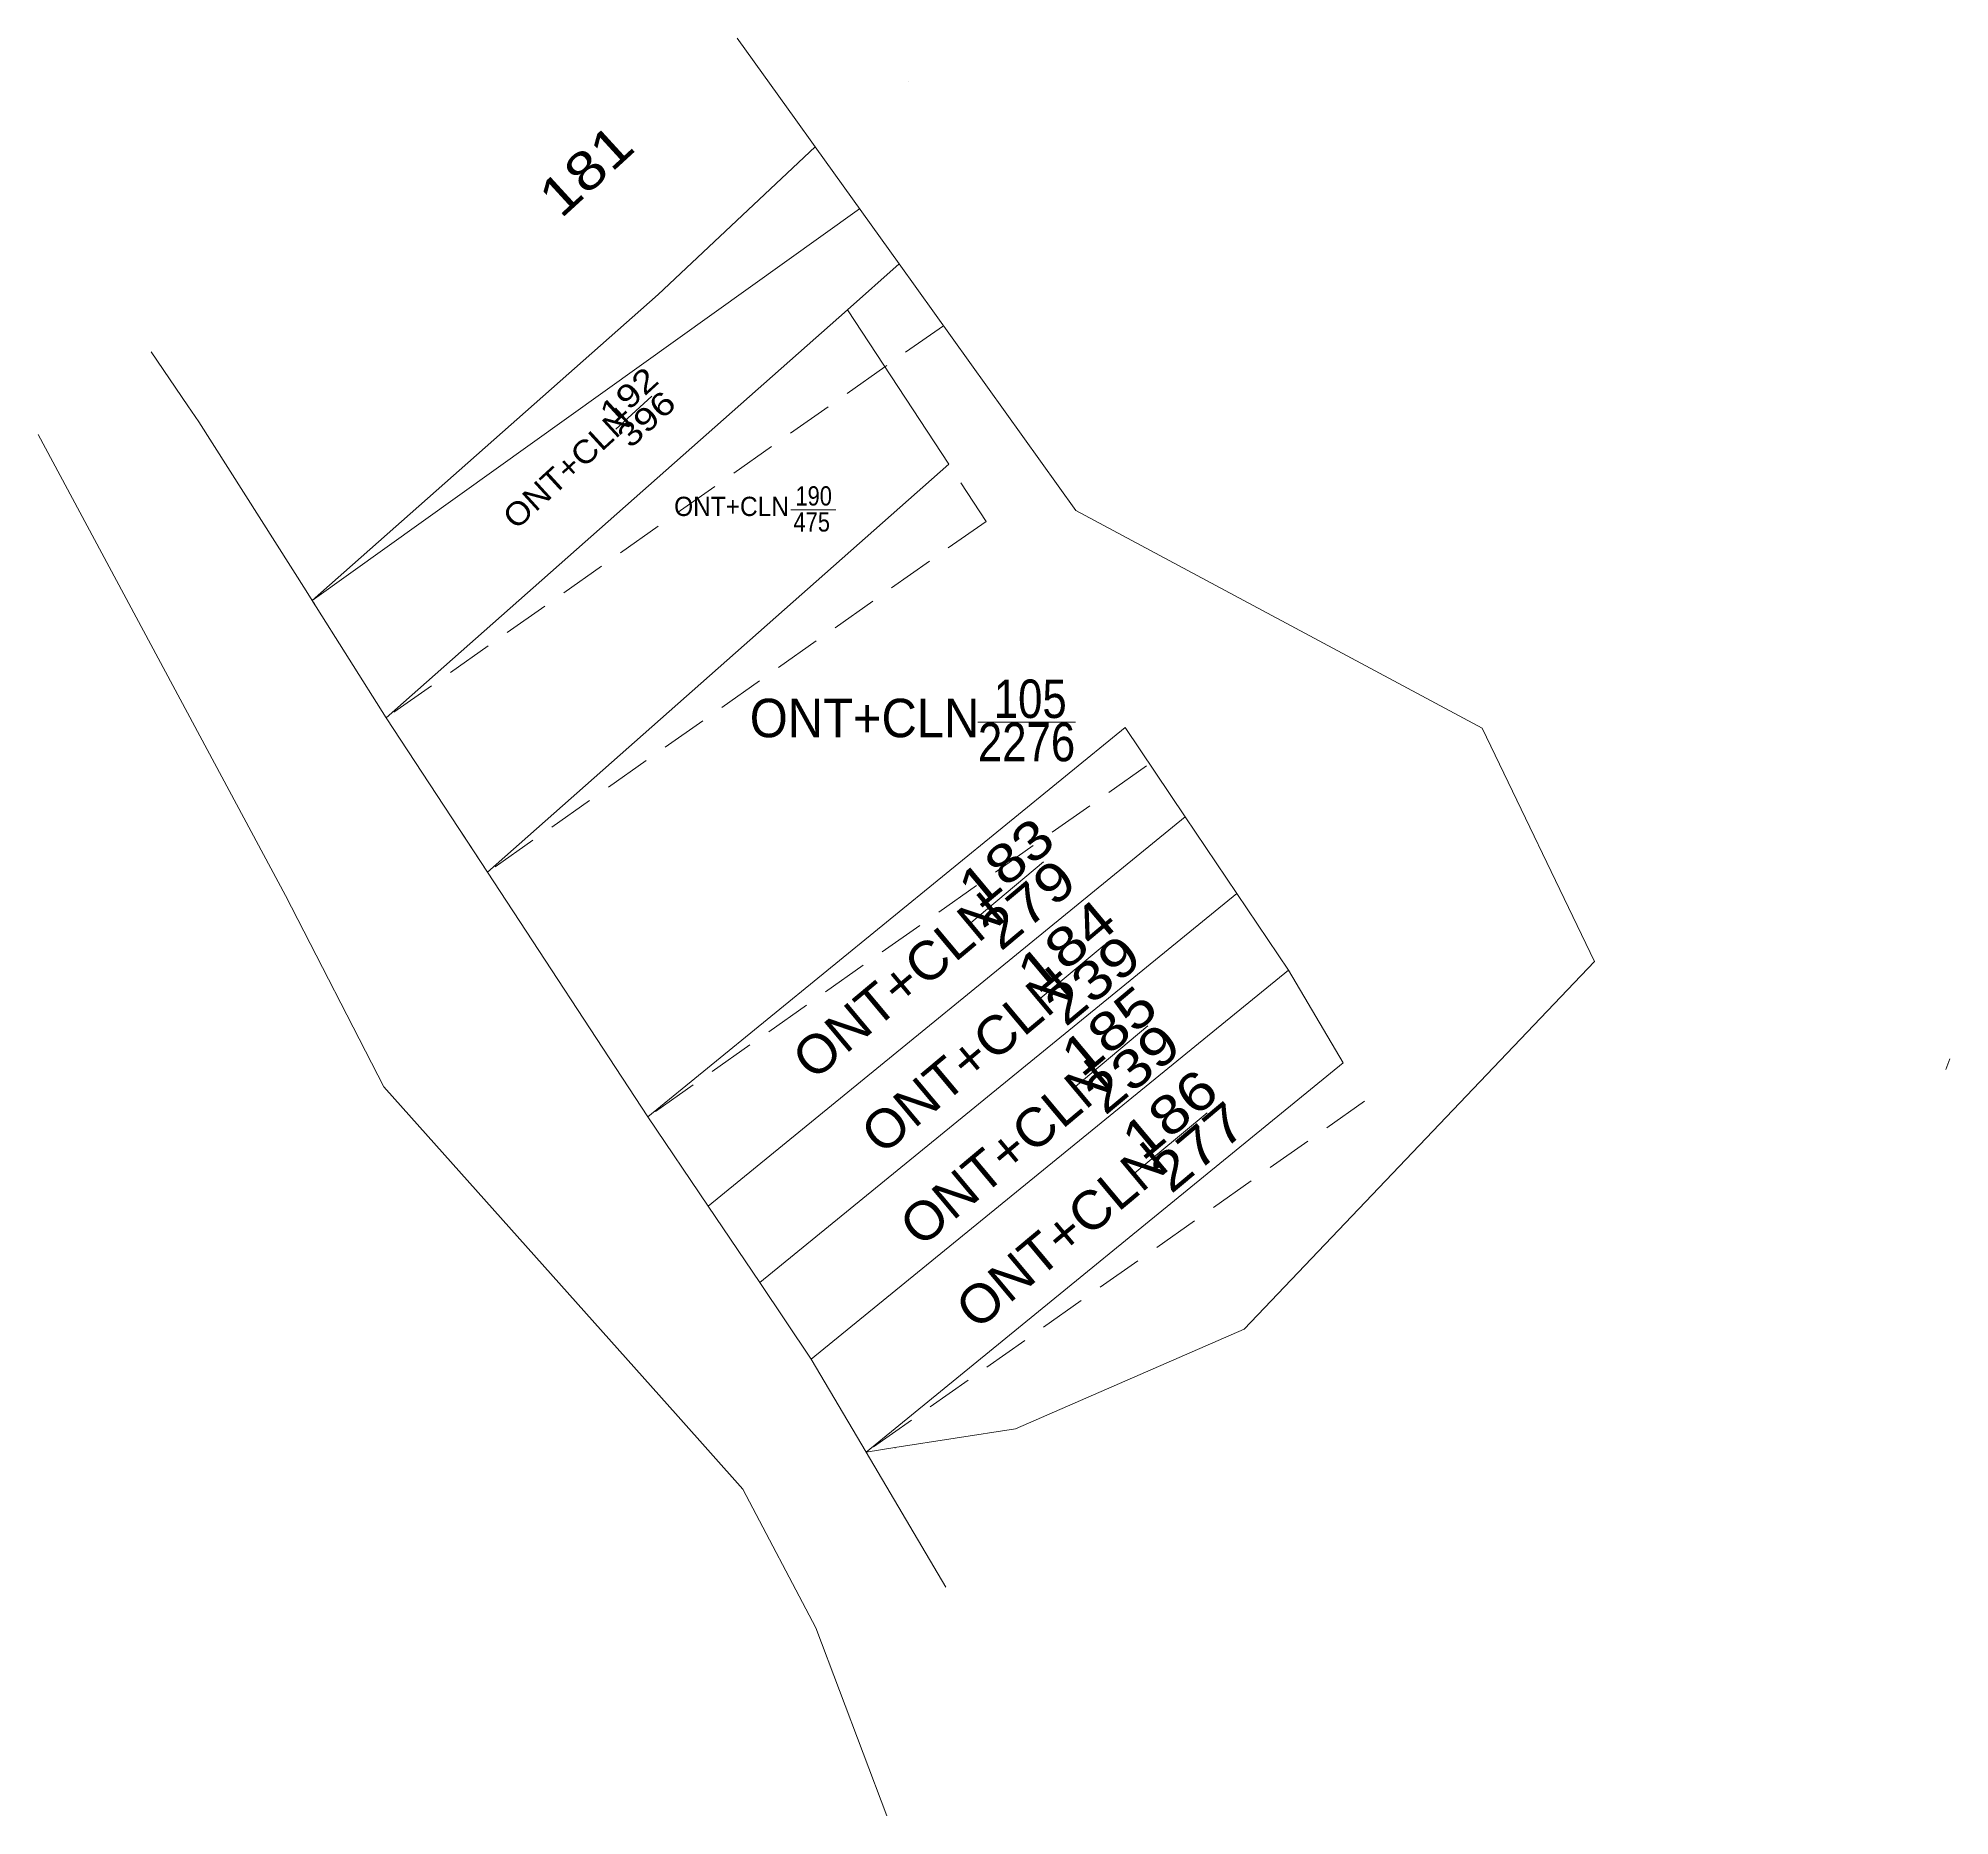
# Model space of a CAD drawing. Header units: metres. Extents: x 549192 to 550214, y 1838032 to 1839033.
# Drawn here: x 550090.2 to 550214.3, y 1838918 to 1839033.4 of the extents above; entities that cross this region are included whole.
import ezdxf
from ezdxf.enums import TextEntityAlignment as Align

# ---------------------------------------------------------------- set-up
doc = ezdxf.new("R2010")
doc.units = ezdxf.units.M
doc.linetypes.add('MEDIUM_DASHED', pattern=[4.5, 3, -1.5])
doc.layers.add('1', color=7, linetype='Continuous')
for name, color, linetype, lineweight in [('10', 7, 'Continuous', 13), ('13', 7, 'Continuous', 13), ('23', 7, 'Continuous', 13), ('29', 7, 'MEDIUM_DASHED', 13), ('32', 7, 'Continuous', 13), ('55', 7, 'Continuous', 13), ('63', 7, 'Continuous', 13)]:
    doc.layers.add(name, color=color, linetype=linetype, lineweight=lineweight)

msp = doc.modelspace()

# ---------------------------------------------------------------- linework, layer by layer
at = {"layer": '10'}
for p, q in [((550135.55, 1839033.44), (550139.36, 1839028.14)), ((550139.36, 1839028.14), (550140.51, 1839026.54)), ((550140.51, 1839026.54), (550140.63, 1839026.38)), ((550140.63, 1839026.38), (550146.08, 1839018.78)), ((550142.72, 1839015.81), (550146.08, 1839018.78)), ((550112.76, 1838989.31), (550142.72, 1839015.81)), ((550097.48, 1839013.07), (550099.87, 1839009.56)), ((550099.87, 1839009.56), (550100.58, 1839008.52)), ((550100.58, 1839008.52), (550107.55, 1838997.55)), ((550107.55, 1838997.55), (550107.95, 1838996.92)), ((550107.95, 1838996.92), (550112.76, 1838989.31)), ((550112.76, 1838989.31), (550119.34, 1838979.27)), ((550133.67, 1838957.59), (550164.67, 1838982.87)), ((550164.67, 1838982.87), (550168.03, 1838977.9)), ((550119.34, 1838979.27), (550129.76, 1838963.39)), ((550137.03, 1838952.62), (550168.03, 1838977.9)), ((550168.03, 1838977.9), (550171.37, 1838972.92)), ((550140.37, 1838947.64), (550171.37, 1838972.92)), ((550129.76, 1838963.39), (550133.67, 1838957.59)), ((550133.67, 1838957.59), (550137.03, 1838952.62)), ((550137.03, 1838952.62), (550140.37, 1838947.64)), ((550140.37, 1838947.64), (550143.93, 1838941.61))]:
    msp.add_line(p, q, dxfattribs=at)
for points in [[(550107.95, 1838996.92), (550130.43, 1839016.79), (550140.63, 1839026.38)], [(550146.08, 1839018.78), (550157.57, 1839002.76), (550183.97, 1838988.62), (550191.26, 1838973.48), (550168.5, 1838949.59), (550153.64, 1838943.12), (550145.8, 1838941.9), (550143.93, 1838941.61)], [(550142.72, 1839015.81), (550149.3, 1839005.77), (550119.34, 1838979.27)], [(550129.76, 1838963.39), (550160.76, 1838988.67), (550164.67, 1838982.87)], [(550143.93, 1838941.61), (550174.93, 1838966.89), (550171.37, 1838972.92)]]:
    msp.add_lwpolyline(points, dxfattribs=at)
at = {"layer": '13'}
for p, q in [((550127.67, 1839008.04), (550130.02, 1839010.19)), ((550139.04, 1839002.82), (550141.97, 1839002.82)), ((550151.19, 1838989.02), (550157.53, 1838989.02)), ((550150.61, 1838975.88), (550155.47, 1838979.94)), ((550155.12, 1838970.96), (550159.4, 1838974.53)), ((550157.39, 1838965.22), (550162.25, 1838969.29)), ((550161.23, 1838959.59), (550166.09, 1838963.65))]:
    msp.add_line(p, q, dxfattribs=at)
at = {"layer": '23'}
for p, q in [((550090.15, 1839007.71), (550106.21, 1838977.76)), ((550106.21, 1838977.76), (550112.61, 1838965.33)), ((550112.61, 1838965.33), (550131.72, 1838943.92)), ((550145.8, 1838941.9), (550145.82, 1838941.87))]:
    msp.add_line(p, q, dxfattribs=at)
msp.add_lwpolyline([(550131.72, 1838943.92), (550135.93, 1838939.2), (550140.66, 1838930.19), (550145.29, 1838917.99)], dxfattribs=at)
at = {"layer": '29'}
for p, q in [((550151.73, 1839002.06), (550149.3, 1839005.77)), ((550151.73, 1839002.06), (550119.34, 1838979.27)), ((550162.15, 1838986.18), (550129.76, 1838963.39)), ((550119.34, 1838979.27), (550116.91, 1838982.98)), ((550176.32, 1838964.4), (550143.93, 1838941.61))]:
    msp.add_line(p, q, dxfattribs=at)
msp.add_lwpolyline([(550148.96, 1839014.77), (550145.15, 1839012.1), (550112.76, 1838989.31)], dxfattribs=at)
at = {"layer": '32'}
msp.add_line((550214.09, 1838966.45), (550214.34, 1838967.15), dxfattribs=at)
at = {"layer": '55'}
for p, q in [((550107.95, 1838996.92), (550108.09, 1838996.7)), ((550149.12, 1838932.84), (550143.93, 1838941.61))]:
    msp.add_line(p, q, dxfattribs=at)
msp.add_lwpolyline([(550143.51, 1839022.37), (550107.95, 1838996.92), (550108.12, 1838996.64)], dxfattribs=at)

# ---------------------------------------------------------------- texts
at = {"layer": '1', "width": 0.85}
msp.add_text('475', height=1.25, dxfattribs=at).set_placement((550140.405, 1839001.4), align=Align.CENTER)
at = {"layer": '13'}
for s, height, rotation, width, p in [('181', 2.5, 42.507, 1.2, (550126.575, 1839023.935)), ('192', 1.5, 42.507, 1.25, (550129.028, 1839009.687)), ('396', 1.5, 42.507, 1.25, (550130.168, 1839008.157)), ('183', 2.5, 39.925, 1.2, (550153.828, 1838978.934)), ('279', 2.5, 39.925, 1.2, (550155.243, 1838976.233)), ('184', 2.5, 39.925, 1.25, (550157.748, 1838973.526)), ('239', 2.5, 39.925, 1.2, (550159.453, 1838971.323)), ('185', 2.5, 39.925, 1.2, (550160.513, 1838968.017)), ('239', 2.5, 39.925, 1.2, (550162.023, 1838965.573)), ('186', 2.5, 39.925, 1.2, (550164.463, 1838962.602)), ('277', 2.5, 39.925, 1.2, (550166.313, 1838960.477))]:
    msp.add_text(s, height=height, rotation=rotation, dxfattribs=dict(at, width=width)).set_placement(p, align=Align.CENTER)
for height, rotation, width, p in [(1.5, 42.507, 1.1, (550128.836, 1839008.464)), (2.5, 39.925, 1.05, (550153.146, 1838976.249)), (2.5, 39.925, 1.05, (550157.606, 1838971.409)), (2.5, 39.925, 1.05, (550160.116, 1838965.419)), (2.5, 39.925, 1.05, (550163.756, 1838960.039))]:
    msp.add_text('ONT+CLN', height=height, rotation=rotation, dxfattribs=dict(at, width=width)).set_placement(p, align=Align.RIGHT)
at = {"layer": '13', "width": 0.85}
for s, height, p in [('190', 1.25, (550140.53, 1839003.09)), ('105', 2.5, (550154.6, 1838989.29)), ('2276', 2.5, (550154.36, 1838986.48))]:
    msp.add_text(s, height=height, dxfattribs=at).set_placement(p, align=Align.CENTER)
at = {"layer": '13', "width": 0.95}
for height, p in [(1.25, (550138.92, 1839002.41)), (2.5, (550151.29, 1838988.04))]:
    msp.add_text('ONT+CLN', height=height, dxfattribs=at).set_placement(p, align=Align.RIGHT)
at = {"layer": '63'}
for p in [(550146.715, 1839030.65), (550146.715, 1839030.65), (550146.715, 1839030.65), (550146.715, 1839030.65), (550146.715, 1839030.65), (550144.985, 1839030.06), (550144.985, 1839030.06), (550144.985, 1839030.06), (550144.985, 1839030.06), (550144.985, 1839030.06), (550106.215, 1838977.76), (550106.215, 1838977.76), (550106.215, 1838977.76), (550106.215, 1838977.76), (550106.215, 1838977.76), (550112.615, 1838965.33), (550112.615, 1838965.33), (550112.615, 1838965.33), (550112.615, 1838965.33), (550112.615, 1838965.33), (550131.725, 1838943.92), (550131.725, 1838943.92), (550131.725, 1838943.92), (550131.725, 1838943.92), (550131.725, 1838943.92), (550145.805, 1838941.9), (550145.805, 1838941.9), (550145.805, 1838941.9), (550145.805, 1838941.9), (550145.805, 1838941.9), (550145.825, 1838941.87), (550145.825, 1838941.87), (550145.825, 1838941.87), (550145.825, 1838941.87), (550145.825, 1838941.87)]:
    msp.add_text('D', height=0.01, dxfattribs=at).set_placement(p, align=Align.CENTER)

doc.saveas('drawing.dxf')
